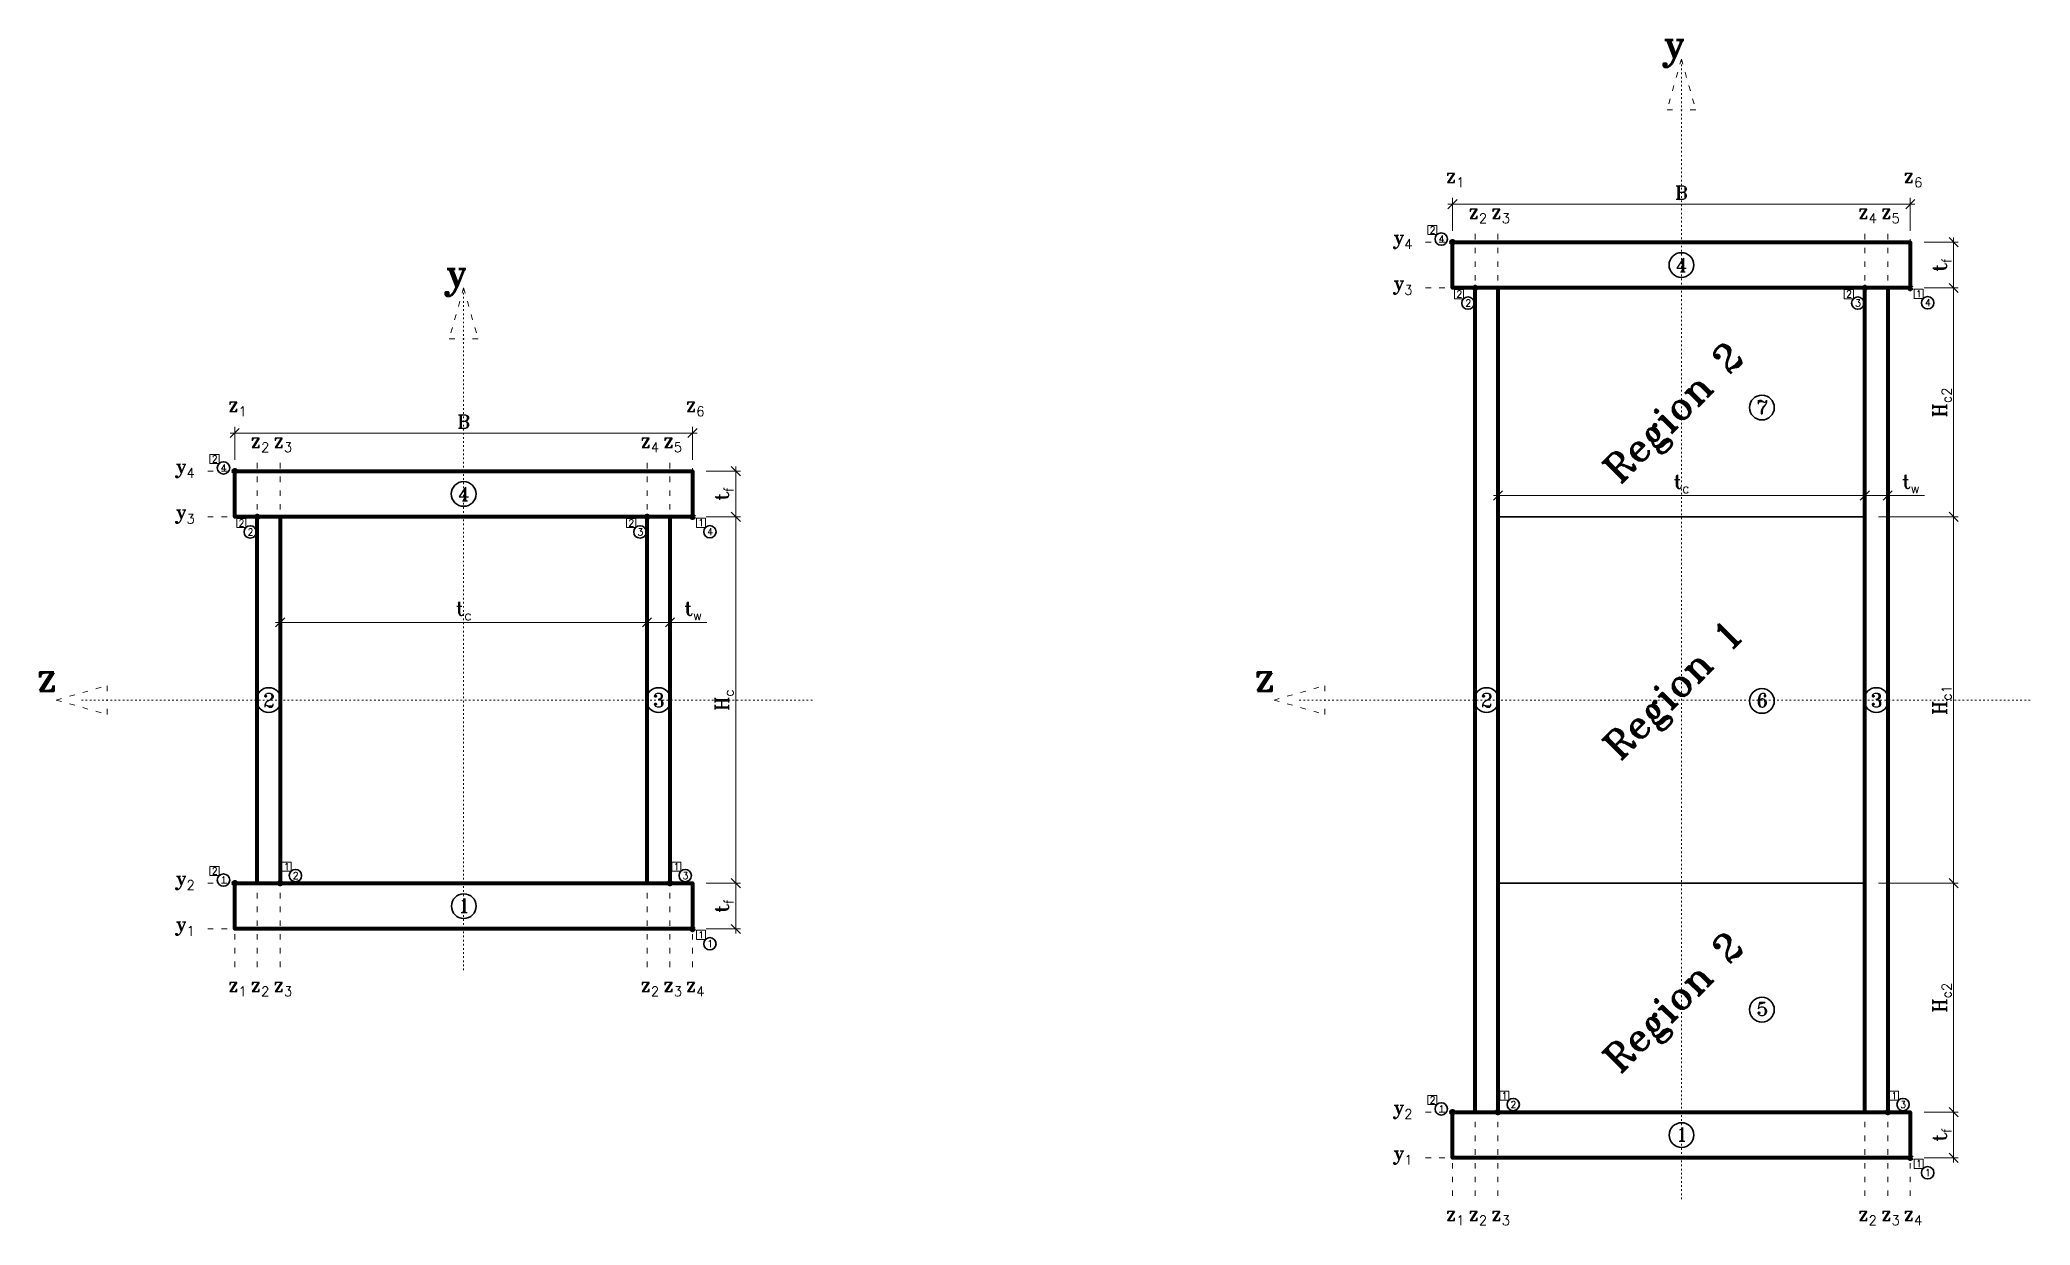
# Model space of a CAD drawing. Header units: millimetres. Extents: x -25267 to -12672, y 68194 to 71468.
# Drawn here: x -17020 to -12672, y 68194 to 70783 of the extents above; entities that cross this region are included whole.
import ezdxf

# ---------------------------------------------------------------- set-up
doc = ezdxf.new("R2010")
doc.units = ezdxf.units.MM
doc.header["$MEASUREMENT"] = 0
doc.linetypes.add('ACAD_ISO03W100', pattern=[30, 12, -18])
for name, color, linetype, lineweight in [('1', 1, 'Continuous', 9), ('1__', 1, 'ACAD_ISO03W100', 9), ('2', 2, 'Continuous', 20), ('2__', 2, 'ACAD_ISO03W100', 20), ('3', 3, 'Continuous', 30), ('6', 6, 'Continuous', 70)]:
    doc.layers.add(name, color=color, linetype=linetype, lineweight=lineweight)
doc.layers.add('Dims', color=1, linetype='Continuous')
doc.styles.add('Romant', font='romant.shx')
doc.dimstyles.new('10', dxfattribs={"dimscale": 10, "dimtxt": 3, "dimasz": 2, "dimexe": 1, "dimexo": 3, "dimgap": 1, "dimtad": 1, "dimdec": 0, "dimzin": 0, "dimdsep": 46, "dimtxsty": 'Romant', "dimblk": 'OBLIQUE', "dimcen": 0.09, "dimdle": 1, "dimclrd": 1, "dimclre": 1, "dimclrt": 3, "dimadec": 1, "dimazin": 0, "dimtfac": 1, "dimtdec": 0, "dimtofl": 0, "dimtmove": 0, "dimatfit": 3, "dimfxl": 1, "dimtfillclr": 3, "dimtolj": 1, "dimtzin": 0, "dimlwd": 15, "dimlwe": 15, "dimarcsym": 0})

msp = doc.modelspace()

# ---------------------------------------------------------------- texts
at = {"layer": '1', "char_height": 30, "style": 'Romant'}
for s, insert, attachment_point in [('\\A1;z{\\H0.7x;\\S^ 1;}', (-13948.9, 70461.1), 7), ('\\A1;z{\\H0.7x;\\S^ 6;}', (-12948.9, 70461.1), 7), ('\\A1;z{\\H0.7x;\\S^ 2;}', (-13899.6, 70382.6), 7), ('\\A1;z{\\H0.7x;\\S^ 3;}', (-13849.6, 70382.6), 7), ('\\A1;z{\\H0.7x;\\S^ 4;}', (-13048.2, 70382.6), 7), ('\\A1;z{\\H0.7x;\\S^ 5;}', (-12998.2, 70382.6), 7), ('\\A1;y{\\H0.7x;\\S^ 4;}', (-14063.8, 70366.5), 1), ('\\A1;y{\\H0.7x;\\S^ 3;}', (-14063.8, 70266.5), 1), ('\\A1;z{\\H0.7x;\\S^ 1;}', (-16609.1, 69961.1), 7), ('\\A1;z{\\H0.7x;\\S^ 6;}', (-15609.1, 69961.1), 7), ('\\A1;z{\\H0.7x;\\S^ 2;}', (-16559.8, 69882.6), 7), ('\\A1;z{\\H0.7x;\\S^ 3;}', (-16509.8, 69882.6), 7), ('\\A1;z{\\H0.7x;\\S^ 4;}', (-15708.3, 69882.6), 7), ('\\A1;z{\\H0.7x;\\S^ 5;}', (-15658.3, 69882.6), 7), ('\\A1;y{\\H0.7x;\\S^ 4;}', (-16724, 69866.5), 1), ('\\A1;y{\\H0.7x;\\S^ 3;}', (-16724, 69766.5), 1), ('\\A1;y{\\H0.7x;\\S^ 2;}', (-16724, 68966.5), 1), ('\\A1;y{\\H0.7x;\\S^ 1;}', (-16724, 68866.5), 1), ('\\A1;z{\\H0.7x;\\S^ 1;}', (-16609.1, 68734.3), 1), ('\\A1;z{\\H0.7x;\\S^ 2;}', (-16559.8, 68734.3), 1), ('\\A1;z{\\H0.7x;\\S^ 3;}', (-16509.8, 68734.3), 1), ('\\A1;z{\\H0.7x;\\S^ 2;}', (-15708.3, 68734.3), 1), ('\\A1;z{\\H0.7x;\\S^ 3;}', (-15658.3, 68734.3), 1), ('\\A1;z{\\H0.7x;\\S^ 4;}', (-15609.1, 68734.3), 1), ('\\A1;y{\\H0.7x;\\S^ 2;}', (-14063.8, 68466.5), 1), ('\\A1;y{\\H0.7x;\\S^ 1;}', (-14063.8, 68366.5), 1), ('\\A1;z{\\H0.7x;\\S^ 1;}', (-13948.9, 68234.3), 1), ('\\A1;z{\\H0.7x;\\S^ 2;}', (-13899.6, 68234.3), 1), ('\\A1;z{\\H0.7x;\\S^ 3;}', (-13849.6, 68234.3), 1), ('\\A1;z{\\H0.7x;\\S^ 2;}', (-13048.2, 68234.3), 1), ('\\A1;z{\\H0.7x;\\S^ 3;}', (-12998.2, 68234.3), 1), ('\\A1;z{\\H0.7x;\\S^ 4;}', (-12948.9, 68234.3), 1)]:
    msp.add_mtext_dynamic_manual_height_columns(s, width=640.605, gutter_width=75.2, heights=[0], dxfattribs=dict(at, insert=insert, attachment_point=attachment_point))
at = {"layer": '2', "char_height": 15, "attachment_point": 1, "style": 'Romant'}
for s, insert in [('\\A1;\\pxqc;2', (-13987.8, 70375.1)), ('\\A1;\\pxqc;2', (-13929.4, 70235.2)), ('\\A1;\\pxqc;2', (-13077.9, 70235.2)), ('\\A1;\\pxqc;1', (-12925.4, 70235.7)), ('\\A1;\\pxqc;2', (-16648, 69875.1)), ('\\A1;\\pxqc;2', (-16589.6, 69735.2)), ('\\A1;\\pxqc;2', (-15738.1, 69735.2)), ('\\A1;\\pxqc;1', (-15585.5, 69735.7)), ('\\A1;\\pxqc;2', (-16648, 68975.1)), ('\\A1;\\pxqc;1', (-16490.8, 68984.6)), ('\\A1;\\pxqc;1', (-15639.3, 68984.6)), ('\\A1;\\pxqc;1', (-15585.5, 68835.7)), ('\\A1;\\pxqc;1', (-13830.6, 68484.6)), ('\\A1;\\pxqc;1', (-12979.1, 68484.6)), ('\\A1;\\pxqc;2', (-13987.8, 68475.1)), ('\\A1;\\pxqc;1', (-12925.4, 68335.7))]:
    msp.add_mtext_dynamic_manual_height_columns(s, width=20.299, gutter_width=37.6, heights=[0], dxfattribs=dict(at, insert=insert))
at = {"layer": '2__', "char_height": 60, "attachment_point": 1, "style": 'Romant'}
for s, insert in [('\\A1;y', (-13475.3, 70803)), ('\\A1;y', (-16135.5, 70303)), ('\\A1;z', (-17027.8, 69421.4)), ('\\A1;z', (-14367.6, 69421.4))]:
    msp.add_mtext_dynamic_manual_height_columns(s, width=640.605, gutter_width=75.2, heights=[0], dxfattribs=dict(at, insert=insert))
at = {"layer": '2__', "char_height": 60, "attachment_point": 1, "rotation": 45, "style": 'Romant'}
for s, insert in [('\\A1;Region 2', (-13611, 69853.8)), ('\\A1;Region 1', (-13611, 69249)), ('\\A1;Region 2', (-13611, 68565.8))]:
    msp.add_mtext_dynamic_manual_height_columns(s, width=640.605, gutter_width=75.2, heights=[0], dxfattribs=dict(at, insert=insert))
at = {"layer": '3', "style": 'Romant'}
for s, width, gutter_width, insert, char_height, attachment_point in [('\\A1;\\pxqc;4', 20.299, 37.6, (-13968.3, 70355.5), 15, 1), ('\\A1;\\pxqc;4', 40.598, 75.2, (-13453.9, 70275.9), 30, 7), ('\\A1;\\pxqc;2', 20.299, 37.6, (-13909.8, 70215.7), 15, 1), ('\\A1;\\pxqc;3', 20.299, 37.6, (-13058.4, 70215.7), 15, 1), ('\\A1;\\pxqc;4', 20.299, 37.6, (-12905.8, 70216.2), 15, 1), ('\\A1;\\pxqc;7', 40.598, 75.2, (-13277.6, 69966.1), 30, 7), ('\\A1;\\pxqc;4', 20.299, 37.6, (-16628.5, 69855.5), 15, 1), ('\\A1;\\pxqc;4', 40.598, 75.2, (-16114.1, 69775.9), 30, 7), ('\\A1;\\pxqc;2', 20.299, 37.6, (-16570, 69715.7), 15, 1), ('\\A1;\\pxqc;3', 20.299, 37.6, (-15718.5, 69715.7), 15, 1), ('\\A1;\\pxqc;4', 20.299, 37.6, (-15566, 69716.2), 15, 1), ('\\A1;\\pxqc;2', 40.598, 75.2, (-16539.8, 69325.8), 30, 7), ('\\A1;\\pxqc;3', 40.598, 75.2, (-15688.4, 69325.8), 30, 7), ('\\A1;\\pxqc;2', 40.598, 75.2, (-13879.6, 69325.8), 30, 7), ('\\A1;\\pxqc;6', 40.598, 75.2, (-13277.6, 69325.3), 30, 7), ('\\A1;\\pxqc;3', 40.598, 75.2, (-13028.2, 69325.8), 30, 7), ('\\A1;\\pxqc;2', 20.299, 37.6, (-16471.2, 68965), 15, 1), ('\\A1;\\pxqc;3', 20.299, 37.6, (-15619.8, 68965), 15, 1), ('\\A1;\\pxqc;1', 20.299, 37.6, (-16628.5, 68955.5), 15, 1), ('\\A1;\\pxqc;1', 40.598, 75.2, (-16113.2, 68877.3), 30, 7), ('\\A1;\\pxqc;1', 20.299, 37.6, (-15566, 68816.2), 15, 1), ('\\A1;\\pxqc;5', 40.598, 75.2, (-13277.6, 68651.1), 30, 7), ('\\A1;\\pxqc;1', 20.299, 37.6, (-13968.3, 68455.5), 15, 1), ('\\A1;\\pxqc;2', 20.299, 37.6, (-13811.1, 68465), 15, 1), ('\\A1;\\pxqc;3', 20.299, 37.6, (-12959.6, 68465), 15, 1), ('\\A1;\\pxqc;1', 40.598, 75.2, (-13453.1, 68377.3), 30, 7), ('\\A1;\\pxqc;1', 20.299, 37.6, (-12905.8, 68316.2), 15, 1)]:
    msp.add_mtext_dynamic_manual_height_columns(s, width=width, gutter_width=gutter_width, heights=[0], dxfattribs=dict(at, insert=insert, char_height=char_height, attachment_point=attachment_point))

# ---------------------------------------------------------------- blocks, each defined once
blk = doc.blocks.new('_Oblique')
at = {"color": 0, "linetype": 'ByBlock', "lineweight": -2}
blk.add_line((-0.5, -0.5), (0.5, 0.5), dxfattribs=at)
blk = doc.blocks.new('*D18')
at = {"layer": 'Defpoints', "color": 0, "transparency": 16777216}
for p in [(-15594.2, 69924.2), (-16594.2, 69841), (-15594.2, 69841)]:
    blk.add_point(p, dxfattribs=at)
at = {"layer": 'Dims', "color": 1, "lineweight": 15, "transparency": 16777216}
for p, q in [((-16604.2, 69924.2), (-15584.2, 69924.2)), ((-16594.2, 69871), (-16594.2, 69934.2)), ((-15594.2, 69871), (-15594.2, 69934.2))]:
    blk.add_line(p, q, dxfattribs=at)
at = {"layer": 'Dims', "color": 1, "lineweight": 15, "transparency": 16777216, "xscale": 20, "yscale": 20, "zscale": 20, "rotation": 180}
blk.add_blockref('_Oblique', (-16594.2, 69924.2), dxfattribs=at)
at = {"layer": 'Dims', "color": 1, "lineweight": 15, "transparency": 16777216, "xscale": 20, "yscale": 20, "zscale": 20}
blk.add_blockref('_Oblique', (-15594.2, 69924.2), dxfattribs=at)
at = {"layer": 'Dims', "color": 3, "transparency": 16777216, "insert": (-16094.2, 69949.2), "char_height": 30, "width": 59.944, "attachment_point": 5, "style": 'Romant'}
blk.add_mtext('\\A1;B', dxfattribs=at)
blk = doc.blocks.new('*D19')
at = {"layer": 'Defpoints', "color": 0, "transparency": 16777216}
for p in [(-15594.2, 69841), (-15499.6, 69841), (-15594.2, 69741)]:
    blk.add_point(p, dxfattribs=at)
at = {"layer": 'Dims', "color": 1, "lineweight": 15, "transparency": 16777216}
for p, q in [((-15564.2, 69841), (-15489.6, 69841)), ((-15499.6, 69731), (-15499.6, 69851)), ((-15564.2, 69741), (-15489.6, 69741))]:
    blk.add_line(p, q, dxfattribs=at)
at = {"layer": 'Dims', "color": 1, "lineweight": 15, "transparency": 16777216, "xscale": 20, "yscale": 20, "zscale": 20}
for p, rotation in [((-15499.6, 69841), 90), ((-15499.6, 69741), 270)]:
    blk.add_blockref('_Oblique', p, dxfattribs=dict(at, rotation=rotation))
at = {"layer": 'Dims', "color": 3, "transparency": 16777216, "insert": (-15524.6, 69791), "char_height": 30, "attachment_point": 5, "rotation": 90, "style": 'Romant'}
blk.add_mtext('\\A1;t{\\H0.7x;\\S^ f;}', dxfattribs=at)
blk = doc.blocks.new('*D17')
at = {"layer": 'Defpoints', "color": 0, "transparency": 16777216}
for p in [(-15594.2, 68941), (-15499.6, 68941), (-15594.2, 68841)]:
    blk.add_point(p, dxfattribs=at)
at = {"layer": 'Dims', "color": 1, "lineweight": 15, "transparency": 16777216}
for p, q in [((-15564.2, 68941), (-15489.6, 68941)), ((-15499.6, 68831), (-15499.6, 68951)), ((-15564.2, 68841), (-15489.6, 68841))]:
    blk.add_line(p, q, dxfattribs=at)
at = {"layer": 'Dims', "color": 1, "lineweight": 15, "transparency": 16777216, "xscale": 20, "yscale": 20, "zscale": 20}
for p, rotation in [((-15499.6, 68941), 90), ((-15499.6, 68841), 270)]:
    blk.add_blockref('_Oblique', p, dxfattribs=dict(at, rotation=rotation))
at = {"layer": 'Dims', "color": 3, "transparency": 16777216, "insert": (-15524.6, 68891), "char_height": 30, "attachment_point": 5, "rotation": 90, "style": 'Romant'}
blk.add_mtext('\\A1;t{\\H0.7x;\\S^ f;}', dxfattribs=at)
blk = doc.blocks.new('*D20')
at = {"layer": 'Defpoints', "color": 0, "transparency": 16777216}
for p in [(-15693.5, 69510.6), (-15643.5, 69510.6), (-15643.5, 69510.6)]:
    blk.add_point(p, dxfattribs=at)
at = {"layer": 'Dims', "color": 1, "lineweight": 15, "transparency": 16777216}
for p, q in [((-15693.5, 69540.6), (-15693.5, 69520.6)), ((-15643.5, 69540.6), (-15643.5, 69520.6)), ((-15703.5, 69510.6), (-15643.5, 69510.6)), ((-15643.5, 69510.6), (-15562.9, 69510.6))]:
    blk.add_line(p, q, dxfattribs=at)
at = {"layer": 'Dims', "color": 1, "lineweight": 15, "transparency": 16777216, "xscale": 20, "yscale": 20, "zscale": 20, "rotation": 180}
blk.add_blockref('_Oblique', (-15693.5, 69510.6), dxfattribs=at)
at = {"layer": 'Dims', "color": 1, "lineweight": 15, "transparency": 16777216, "xscale": 20, "yscale": 20, "zscale": 20}
blk.add_blockref('_Oblique', (-15643.5, 69510.6), dxfattribs=at)
at = {"layer": 'Dims', "color": 3, "transparency": 16777216, "insert": (-15593.2, 69535.6), "char_height": 30, "attachment_point": 5, "style": 'Romant'}
blk.add_mtext('\\A1;t{\\H0.7x;\\S^ w;}', dxfattribs=at)
blk = doc.blocks.new('*D21')
at = {"layer": 'Defpoints', "color": 0, "transparency": 16777216}
for p in [(-15594.2, 69741), (-15594.2, 68941), (-15499.6, 68941)]:
    blk.add_point(p, dxfattribs=at)
at = {"layer": 'Dims', "color": 1, "lineweight": 15, "transparency": 16777216}
for p, q in [((-15564.2, 69741), (-15489.6, 69741)), ((-15499.6, 69751), (-15499.6, 68931)), ((-15564.2, 68941), (-15489.6, 68941))]:
    blk.add_line(p, q, dxfattribs=at)
at = {"layer": 'Dims', "color": 1, "lineweight": 15, "transparency": 16777216, "xscale": 20, "yscale": 20, "zscale": 20}
for p, rotation in [((-15499.6, 69741), 90), ((-15499.6, 68941), 270)]:
    blk.add_blockref('_Oblique', p, dxfattribs=dict(at, rotation=rotation))
at = {"layer": 'Dims', "color": 3, "transparency": 16777216, "insert": (-15524.6, 69341), "char_height": 30, "attachment_point": 5, "rotation": 90, "style": 'Romant'}
blk.add_mtext('\\A1;H{\\H0.7x;\\S^ c;}', dxfattribs=at)
blk = doc.blocks.new('*D22')
at = {"layer": 'Defpoints', "color": 0, "transparency": 16777216}
for p in [(-16494.9, 69510.6), (-16494.9, 69510.6), (-15693.5, 69510.6)]:
    blk.add_point(p, dxfattribs=at)
at = {"layer": 'Dims', "color": 1, "lineweight": 15, "transparency": 16777216}
for p, q in [((-16494.9, 69540.6), (-16494.9, 69520.6)), ((-15693.5, 69540.6), (-15693.5, 69520.6)), ((-15683.5, 69510.6), (-16504.9, 69510.6))]:
    blk.add_line(p, q, dxfattribs=at)
at = {"layer": 'Dims', "color": 1, "lineweight": 15, "transparency": 16777216, "xscale": 20, "yscale": 20, "zscale": 20, "rotation": 180}
blk.add_blockref('_Oblique', (-16494.9, 69510.6), dxfattribs=at)
at = {"layer": 'Dims', "color": 1, "lineweight": 15, "transparency": 16777216, "xscale": 20, "yscale": 20, "zscale": 20}
blk.add_blockref('_Oblique', (-15693.5, 69510.6), dxfattribs=at)
at = {"layer": 'Dims', "color": 3, "transparency": 16777216, "insert": (-16094.2, 69535.6), "char_height": 30, "attachment_point": 5, "style": 'Romant'}
blk.add_mtext('\\A1;t{\\H0.7x;\\S^ c;}', dxfattribs=at)
blk = doc.blocks.new('*D28')
at = {"layer": 'Defpoints', "color": 0, "transparency": 16777216}
for p in [(-12934, 70424.2), (-13934, 70341), (-12934, 70341)]:
    blk.add_point(p, dxfattribs=at)
at = {"layer": 'Dims', "color": 1, "lineweight": 15, "transparency": 16777216}
for p, q in [((-13944, 70424.2), (-12924, 70424.2)), ((-13934, 70371), (-13934, 70434.2)), ((-12934, 70371), (-12934, 70434.2))]:
    blk.add_line(p, q, dxfattribs=at)
at = {"layer": 'Dims', "color": 1, "lineweight": 15, "transparency": 16777216, "xscale": 20, "yscale": 20, "zscale": 20, "rotation": 180}
blk.add_blockref('_Oblique', (-13934, 70424.2), dxfattribs=at)
at = {"layer": 'Dims', "color": 1, "lineweight": 15, "transparency": 16777216, "xscale": 20, "yscale": 20, "zscale": 20}
blk.add_blockref('_Oblique', (-12934, 70424.2), dxfattribs=at)
at = {"layer": 'Dims', "color": 3, "transparency": 16777216, "insert": (-13434, 70449.2), "char_height": 30, "width": 59.944, "attachment_point": 5, "style": 'Romant'}
blk.add_mtext('\\A1;B', dxfattribs=at)
blk = doc.blocks.new('*D29')
at = {"layer": 'Defpoints', "color": 0, "transparency": 16777216}
for p in [(-12934, 70341), (-12839.4, 70341), (-12934, 70241)]:
    blk.add_point(p, dxfattribs=at)
at = {"layer": 'Dims', "color": 1, "lineweight": 15, "transparency": 16777216}
for p, q in [((-12839.4, 70231), (-12839.4, 70351)), ((-12904, 70341), (-12829.4, 70341)), ((-12904, 70241), (-12829.4, 70241))]:
    blk.add_line(p, q, dxfattribs=at)
at = {"layer": 'Dims', "color": 1, "lineweight": 15, "transparency": 16777216, "xscale": 20, "yscale": 20, "zscale": 20}
for p, rotation in [((-12839.4, 70341), 90), ((-12839.4, 70241), 270)]:
    blk.add_blockref('_Oblique', p, dxfattribs=dict(at, rotation=rotation))
at = {"layer": 'Dims', "color": 3, "transparency": 16777216, "insert": (-12864.4, 70291), "char_height": 30, "attachment_point": 5, "rotation": 90, "style": 'Romant'}
blk.add_mtext('\\A1;t{\\H0.7x;\\S^ f;}', dxfattribs=at)
blk = doc.blocks.new('*D25')
at = {"layer": 'Defpoints', "color": 0, "transparency": 16777216}
for p in [(-12934, 68441), (-12839.4, 68441), (-12934, 68341)]:
    blk.add_point(p, dxfattribs=at)
at = {"layer": 'Dims', "color": 1, "lineweight": 15, "transparency": 16777216}
for p, q in [((-12904, 68441), (-12829.4, 68441)), ((-12839.4, 68331), (-12839.4, 68451)), ((-12904, 68341), (-12829.4, 68341))]:
    blk.add_line(p, q, dxfattribs=at)
at = {"layer": 'Dims', "color": 1, "lineweight": 15, "transparency": 16777216, "xscale": 20, "yscale": 20, "zscale": 20}
for p, rotation in [((-12839.4, 68441), 90), ((-12839.4, 68341), 270)]:
    blk.add_blockref('_Oblique', p, dxfattribs=dict(at, rotation=rotation))
at = {"layer": 'Dims', "color": 3, "transparency": 16777216, "insert": (-12864.4, 68391), "char_height": 30, "attachment_point": 5, "rotation": 90, "style": 'Romant'}
blk.add_mtext('\\A1;t{\\H0.7x;\\S^ f;}', dxfattribs=at)
blk = doc.blocks.new('*D30')
at = {"layer": 'Defpoints', "color": 0, "transparency": 16777216}
for p in [(-13033.3, 69787.7), (-12983.3, 69787.7), (-12983.3, 69787.7)]:
    blk.add_point(p, dxfattribs=at)
at = {"layer": 'Dims', "color": 1, "lineweight": 15, "transparency": 16777216}
for p, q in [((-13043.3, 69787.7), (-12983.3, 69787.7)), ((-13033.3, 69817.7), (-13033.3, 69797.7)), ((-12983.3, 69817.7), (-12983.3, 69797.7)), ((-12983.3, 69787.7), (-12902.7, 69787.7))]:
    blk.add_line(p, q, dxfattribs=at)
at = {"layer": 'Dims', "color": 1, "lineweight": 15, "transparency": 16777216, "xscale": 20, "yscale": 20, "zscale": 20, "rotation": 180}
blk.add_blockref('_Oblique', (-13033.3, 69787.7), dxfattribs=at)
at = {"layer": 'Dims', "color": 1, "lineweight": 15, "transparency": 16777216, "xscale": 20, "yscale": 20, "zscale": 20}
blk.add_blockref('_Oblique', (-12983.3, 69787.7), dxfattribs=at)
at = {"layer": 'Dims', "color": 3, "transparency": 16777216, "insert": (-12933, 69812.7), "char_height": 30, "attachment_point": 5, "style": 'Romant'}
blk.add_mtext('\\A1;t{\\H0.7x;\\S^ w;}', dxfattribs=at)
blk = doc.blocks.new('*D27')
at = {"layer": 'Defpoints', "color": 0, "transparency": 16777216}
for p in [(-13834.8, 69787.7), (-13834.8, 69787.7), (-13033.3, 69787.7)]:
    blk.add_point(p, dxfattribs=at)
at = {"layer": 'Dims', "color": 1, "lineweight": 15, "transparency": 16777216}
for p, q in [((-13023.3, 69787.7), (-13844.8, 69787.7)), ((-13834.8, 69817.7), (-13834.8, 69797.7)), ((-13033.3, 69817.7), (-13033.3, 69797.7))]:
    blk.add_line(p, q, dxfattribs=at)
at = {"layer": 'Dims', "color": 1, "lineweight": 15, "transparency": 16777216, "xscale": 20, "yscale": 20, "zscale": 20, "rotation": 180}
blk.add_blockref('_Oblique', (-13834.8, 69787.7), dxfattribs=at)
at = {"layer": 'Dims', "color": 1, "lineweight": 15, "transparency": 16777216, "xscale": 20, "yscale": 20, "zscale": 20}
blk.add_blockref('_Oblique', (-13033.3, 69787.7), dxfattribs=at)
at = {"layer": 'Dims', "color": 3, "transparency": 16777216, "insert": (-13434, 69812.7), "char_height": 30, "attachment_point": 5, "style": 'Romant'}
blk.add_mtext('\\A1;t{\\H0.7x;\\S^ c;}', dxfattribs=at)
blk = doc.blocks.new('*D32')
at = {"layer": 'Defpoints', "color": 0, "transparency": 16777216}
for p in [(-13033.3, 68941), (-12839.4, 68941), (-12934, 68441)]:
    blk.add_point(p, dxfattribs=at)
at = {"layer": 'Dims', "color": 1, "lineweight": 15, "transparency": 16777216}
for p, q in [((-13003.3, 68941), (-12829.4, 68941)), ((-12839.4, 68431), (-12839.4, 68951)), ((-12904, 68441), (-12829.4, 68441))]:
    blk.add_line(p, q, dxfattribs=at)
at = {"layer": 'Dims', "color": 1, "lineweight": 15, "transparency": 16777216, "xscale": 20, "yscale": 20, "zscale": 20}
for p, rotation in [((-12839.4, 68941), 90), ((-12839.4, 68441), 270)]:
    blk.add_blockref('_Oblique', p, dxfattribs=dict(at, rotation=rotation))
at = {"layer": 'Dims', "color": 3, "transparency": 16777216, "insert": (-12864.4, 68691), "char_height": 30, "attachment_point": 5, "rotation": 90, "style": 'Romant'}
blk.add_mtext('\\A1;H{\\H0.7x;\\S^ c2;}', dxfattribs=at)
blk = doc.blocks.new('*D33')
at = {"layer": 'Defpoints', "color": 0, "transparency": 16777216}
for p in [(-13033.3, 69741), (-12839.4, 69741), (-13033.3, 68941)]:
    blk.add_point(p, dxfattribs=at)
at = {"layer": 'Dims', "color": 1, "lineweight": 15, "transparency": 16777216}
for p, q in [((-13003.3, 69741), (-12829.4, 69741)), ((-12839.4, 68931), (-12839.4, 69751)), ((-13003.3, 68941), (-12829.4, 68941))]:
    blk.add_line(p, q, dxfattribs=at)
at = {"layer": 'Dims', "color": 1, "lineweight": 15, "transparency": 16777216, "xscale": 20, "yscale": 20, "zscale": 20}
for p, rotation in [((-12839.4, 69741), 90), ((-12839.4, 68941), 270)]:
    blk.add_blockref('_Oblique', p, dxfattribs=dict(at, rotation=rotation))
at = {"layer": 'Dims', "color": 3, "transparency": 16777216, "insert": (-12864.4, 69341), "char_height": 30, "attachment_point": 5, "rotation": 90, "style": 'Romant'}
blk.add_mtext('\\A1;H{\\H0.7x;\\S^ c1;}', dxfattribs=at)
blk = doc.blocks.new('*D34')
at = {"layer": 'Defpoints', "color": 0, "transparency": 16777216}
for p in [(-12934, 70241), (-12839.4, 70241), (-13033.3, 69741)]:
    blk.add_point(p, dxfattribs=at)
at = {"layer": 'Dims', "color": 1, "lineweight": 15, "transparency": 16777216}
for p, q in [((-12904, 70241), (-12829.4, 70241)), ((-12839.4, 69731), (-12839.4, 70251)), ((-13003.3, 69741), (-12829.4, 69741))]:
    blk.add_line(p, q, dxfattribs=at)
at = {"layer": 'Dims', "color": 1, "lineweight": 15, "transparency": 16777216, "xscale": 20, "yscale": 20, "zscale": 20}
for p, rotation in [((-12839.4, 70241), 90), ((-12839.4, 69741), 270)]:
    blk.add_blockref('_Oblique', p, dxfattribs=dict(at, rotation=rotation))
at = {"layer": 'Dims', "color": 3, "transparency": 16777216, "insert": (-12864.4, 69991), "char_height": 30, "attachment_point": 5, "rotation": 90, "style": 'Romant'}
blk.add_mtext('\\A1;H{\\H0.7x;\\S^ c2;}', dxfattribs=at)

# ---------------------------------------------------------------- dimensions: what is measured, and where the dimension line sits
at = {"layer": 'Dims'}
for base, p1, p2, picture, middle in [((-12934, 70424.2), (-13934, 70341), (-12934, 70341), '*D28', (-13434, 70424.2)), ((-15594.2, 69924.2), (-16594.2, 69841), (-15594.2, 69841), '*D18', (-16094.2, 69924.2))]:
    dim = msp.add_linear_dim(base=base, p1=p1, p2=p2, text='B', dimstyle='10', dxfattribs=at)
    dim.commit()
    dim.dimension.update_dxf_attribs({"geometry": picture, "text_midpoint": middle, "dimtype": 160})
for base, p1, p2, text, picture, middle in [((-12839.4, 70341), (-12934, 70241), (-12934, 70341), 't{\\H0.7x;\\S^ f;}', '*D29', (-12864.4, 70291)), ((-15499.6, 69841), (-15594.2, 69741), (-15594.2, 69841), 't{\\H0.7x;\\S^ f;}', '*D19', (-15524.6, 69791)), ((-15499.6, 68941), (-15594.2, 69741), (-15594.2, 68941), 'H{\\H0.7x;\\S^ c;}', '*D21', (-15524.6, 69341)), ((-15499.6, 68941), (-15594.2, 68841), (-15594.2, 68941), 't{\\H0.7x;\\S^ f;}', '*D17', (-15524.6, 68891)), ((-12839.4, 68441), (-12934, 68341), (-12934, 68441), 't{\\H0.7x;\\S^ f;}', '*D25', (-12864.4, 68391))]:
    dim = msp.add_linear_dim(base=base, p1=p1, p2=p2, angle=90, text=text, dimstyle='10', dxfattribs=at)
    dim.commit()
    dim.dimension.update_dxf_attribs({"geometry": picture, "text_midpoint": middle})
for base, p1, p2, text, picture, middle in [((-12839.4, 70241), (-13033.3, 69741), (-12934, 70241), 'H{\\H0.7x;\\S^ c2;}', '*D34', (-12864.4, 69991)), ((-12839.4, 69741), (-13033.3, 68941), (-13033.3, 69741), 'H{\\H0.7x;\\S^ c1;}', '*D33', (-12864.4, 69341)), ((-12839.4, 68941), (-12934, 68441), (-13033.3, 68941), 'H{\\H0.7x;\\S^ c2;}', '*D32', (-12864.4, 68691))]:
    dim = msp.add_linear_dim(base=base, p1=p1, p2=p2, angle=90, text=text, dimstyle='10', override={"dimtmove": 1}, dxfattribs=at)
    dim.commit()
    dim.dimension.update_dxf_attribs({"geometry": picture, "text_midpoint": middle})
for base, p1, p2, text, picture, middle in [((-13834.8, 69787.7), (-13033.3, 69787.7), (-13834.8, 69787.7), 't{\\H0.7x;\\S^ c;}', '*D27', (-13434, 69812.7)), ((-12983.3, 69787.7), (-13033.3, 69787.7), (-12983.3, 69787.7), 't{\\H0.7x;\\S^ w;}', '*D30', (-12933, 69812.7)), ((-16494.9, 69510.6), (-15693.5, 69510.6), (-16494.9, 69510.6), 't{\\H0.7x;\\S^ c;}', '*D22', (-16094.2, 69535.6)), ((-15643.5, 69510.6), (-15693.5, 69510.6), (-15643.5, 69510.6), 't{\\H0.7x;\\S^ w;}', '*D20', (-15593.2, 69535.6))]:
    dim = msp.add_linear_dim(base=base, p1=p1, p2=p2, text=text, dimstyle='10', dxfattribs=at)
    dim.commit()
    dim.dimension.update_dxf_attribs({"geometry": picture, "text_midpoint": middle})

# ---------------------------------------------------------------- hatches: boundary and pattern name
at = {"layer": '6'}
h = msp.add_hatch(color=1, dxfattribs=at)
h.dxf.hatch_style = 1
edge = h.paths.add_edge_path()
edge.add_arc((-13934, 70341), 3, 0, 360)
h = msp.add_hatch(color=1, dxfattribs=at)
h.dxf.hatch_style = 1
edge = h.paths.add_edge_path()
edge.add_arc((-13884.8, 70241), 3, 0, 360)
h = msp.add_hatch(color=1, dxfattribs=at)
h.dxf.hatch_style = 1
edge = h.paths.add_edge_path()
edge.add_arc((-13033.3, 70241), 3, 0, 360)
h = msp.add_hatch(color=1, dxfattribs=at)
h.dxf.hatch_style = 1
edge = h.paths.add_edge_path()
edge.add_arc((-12934, 70241), 3, 0, 360)
h = msp.add_hatch(color=1, dxfattribs=at)
h.dxf.hatch_style = 1
edge = h.paths.add_edge_path()
edge.add_arc((-16594.2, 69841), 3, 0, 360)
h = msp.add_hatch(color=1, dxfattribs=at)
h.dxf.hatch_style = 1
edge = h.paths.add_edge_path()
edge.add_arc((-16544.9, 69741), 3, 0, 360)
h = msp.add_hatch(color=1, dxfattribs=at)
h.dxf.hatch_style = 1
edge = h.paths.add_edge_path()
edge.add_arc((-15693.5, 69741), 3, 0, 360)
h = msp.add_hatch(color=1, dxfattribs=at)
h.dxf.hatch_style = 1
edge = h.paths.add_edge_path()
edge.add_arc((-15594.2, 69741), 3, 0, 360)
h = msp.add_hatch(color=1, dxfattribs=at)
h.dxf.hatch_style = 1
edge = h.paths.add_edge_path()
edge.add_arc((-16594.2, 68941), 3, 0, 360)
h = msp.add_hatch(color=1, dxfattribs=at)
h.dxf.hatch_style = 1
edge = h.paths.add_edge_path()
edge.add_arc((-16494.9, 68941), 3, 0, 360)
h = msp.add_hatch(color=1, dxfattribs=at)
h.dxf.hatch_style = 1
edge = h.paths.add_edge_path()
edge.add_arc((-15643.5, 68941), 3, 0, 360)
h = msp.add_hatch(color=1, dxfattribs=at)
h.dxf.hatch_style = 1
edge = h.paths.add_edge_path()
edge.add_arc((-15594.2, 68841), 3, 0, 360)
h = msp.add_hatch(color=1, dxfattribs=at)
h.dxf.hatch_style = 1
edge = h.paths.add_edge_path()
edge.add_arc((-13934, 68441), 3, 0, 360)
h = msp.add_hatch(color=1, dxfattribs=at)
h.dxf.hatch_style = 1
edge = h.paths.add_edge_path()
edge.add_arc((-13834.8, 68441), 3, 0, 360)
h = msp.add_hatch(color=1, dxfattribs=at)
h.dxf.hatch_style = 1
edge = h.paths.add_edge_path()
edge.add_arc((-12983.3, 68441), 3, 0, 360)
h = msp.add_hatch(color=1, dxfattribs=at)
h.dxf.hatch_style = 1
edge = h.paths.add_edge_path()
edge.add_arc((-12934, 68341), 3, 0, 360)

# ---------------------------------------------------------------- linework, layer by layer
at = {"layer": '1__'}
for p, q in [((-13934, 70437.6), (-13934, 70341)), ((-12934, 70437.6), (-12934, 70341)), ((-13884.8, 70359), (-13884.8, 70241)), ((-13834.8, 70359), (-13834.8, 70241)), ((-13033.3, 70359), (-13033.3, 70241)), ((-12983.3, 70359), (-12983.3, 70241)), ((-13992.9, 70341), (-13934, 70341)), ((-13992.9, 70241), (-13934, 70241)), ((-16594.2, 69937.6), (-16594.2, 69841)), ((-15594.2, 69937.6), (-15594.2, 69841)), ((-16653.1, 69841), (-16594.2, 69841)), ((-16544.9, 69859), (-16544.9, 69741)), ((-16494.9, 69859), (-16494.9, 69741)), ((-15693.5, 69859), (-15693.5, 69741)), ((-15643.5, 69859), (-15643.5, 69741)), ((-16653.1, 69741), (-16594.2, 69741)), ((-16653.1, 68941), (-16594.2, 68941)), ((-16544.9, 68757.8), (-16544.9, 68941)), ((-16494.9, 68757.8), (-16494.9, 68941)), ((-15693.5, 68757.8), (-15693.5, 68941)), ((-15643.5, 68757.8), (-15643.5, 68941)), ((-16653.1, 68841), (-16594.2, 68841)), ((-16594.2, 68757.8), (-16594.2, 68841)), ((-15594.2, 68757.8), (-15594.2, 68841)), ((-13992.9, 68441), (-13934, 68441)), ((-13884.8, 68257.8), (-13884.8, 68441)), ((-13834.8, 68257.8), (-13834.8, 68441)), ((-13033.3, 68257.8), (-13033.3, 68441)), ((-12983.3, 68257.8), (-12983.3, 68441)), ((-13992.9, 68341), (-13934, 68341)), ((-13934, 68257.8), (-13934, 68341)), ((-12934, 68257.8), (-12934, 68341))]:
    msp.add_line(p, q, dxfattribs=at)
at = {"layer": '2'}
for points in [[(-13968.1, 70357.5), (-13988.1, 70357.5), (-13988.1, 70377.5), (-13968.1, 70377.5)], [(-13909.7, 70217.6), (-13929.7, 70217.6), (-13929.7, 70237.6), (-13909.7, 70237.6)], [(-13058.2, 70217.6), (-13078.2, 70217.6), (-13078.2, 70237.6), (-13058.2, 70237.6)], [(-12905.7, 70218.2), (-12925.7, 70218.2), (-12925.7, 70238.2), (-12905.7, 70238.2)], [(-16628.3, 69857.5), (-16648.3, 69857.5), (-16648.3, 69877.5), (-16628.3, 69877.5)], [(-16569.9, 69717.6), (-16589.9, 69717.6), (-16589.9, 69737.6), (-16569.9, 69737.6)], [(-15718.4, 69717.6), (-15738.4, 69717.6), (-15738.4, 69737.6), (-15718.4, 69737.6)], [(-15565.8, 69718.2), (-15585.8, 69718.2), (-15585.8, 69738.2), (-15565.8, 69738.2)], [(-16628.3, 68957.5), (-16648.3, 68957.5), (-16648.3, 68977.5), (-16628.3, 68977.5)], [(-16471.1, 68967), (-16491.1, 68967), (-16491.1, 68987), (-16471.1, 68987)], [(-15619.6, 68967), (-15639.6, 68967), (-15639.6, 68987), (-15619.6, 68987)], [(-15565.8, 68818.2), (-15585.8, 68818.2), (-15585.8, 68838.2), (-15565.8, 68838.2)], [(-13810.9, 68467), (-13830.9, 68467), (-13830.9, 68487), (-13810.9, 68487)], [(-12959.5, 68467), (-12979.5, 68467), (-12979.5, 68487), (-12959.5, 68487)], [(-13968.1, 68457.5), (-13988.1, 68457.5), (-13988.1, 68477.5), (-13968.1, 68477.5)], [(-12905.7, 68318.2), (-12925.7, 68318.2), (-12925.7, 68338.2), (-12905.7, 68338.2)]]:
    msp.add_lwpolyline(points, close=True, dxfattribs=at)
at = {"layer": '2__', "ltscale": 0.3}
for p, q in [((-13434, 68250.8), (-13434, 70741)), ((-16094.2, 68750.8), (-16094.2, 70241)), ((-15332.3, 69341), (-16932.7, 69341)), ((-12672.1, 69341), (-14272.5, 69341))]:
    msp.add_line(p, q, dxfattribs=at)
at = {"layer": '2__'}
for points in [[(-13434, 70741), (-13465.4, 70630.1), (-13434, 70630.1)], [(-13434, 70741), (-13402.7, 70630.1), (-13434, 70630.1)], [(-16094.2, 70241), (-16125.6, 70130.1), (-16094.2, 70130.1)], [(-16094.2, 70241), (-16062.8, 70130.1), (-16094.2, 70130.1)], [(-16984.1, 69341), (-16873.2, 69372.4), (-16873.2, 69341)], [(-14323.9, 69341), (-14213, 69372.4), (-14213, 69341)], [(-16984.1, 69341), (-16873.2, 69309.6), (-16873.2, 69341)], [(-14323.9, 69341), (-14213, 69309.6), (-14213, 69341)]]:
    msp.add_lwpolyline(points, dxfattribs=at)
at = {"layer": '3'}
for p, q in [((-13834.8, 69741), (-13033.3, 69741)), ((-13834.8, 68941), (-13033.3, 68941))]:
    msp.add_line(p, q, dxfattribs=at)
for centre, radius in [((-13958.6, 70347.9), 13.5), ((-13434, 70291.1), 27), ((-13900.2, 70208.1), 13.5), ((-13048.7, 70208.1), 13.5), ((-12896.1, 70208.6), 13.5), ((-13258.2, 69979.8), 27), ((-16618.8, 69847.9), 13.5), ((-16094.2, 69791.1), 27), ((-16560.3, 69708.1), 13.5), ((-15708.9, 69708.1), 13.5), ((-15556.3, 69708.6), 13.5), ((-16519.9, 69341), 27), ((-15668.5, 69341), 27), ((-13859.8, 69341), 27), ((-13258.2, 69339), 27), ((-13008.3, 69341), 27), ((-16618.8, 68947.9), 13.5), ((-16461.6, 68957.5), 13.5), ((-15610.1, 68957.5), 13.5), ((-16093.9, 68890.9), 27), ((-15556.3, 68808.6), 13.5), ((-13258.2, 68664.8), 27), ((-13958.6, 68447.9), 13.5), ((-13801.4, 68457.5), 13.5), ((-12949.9, 68457.5), 13.5), ((-13433.7, 68390.9), 27), ((-12896.1, 68308.6), 13.5)]:
    msp.add_circle(centre, radius, dxfattribs=at)
at = {"layer": '6'}
for points in [[(-13459, 70241), (-13934, 70241), (-13934, 70341), (-12934, 70341), (-12934, 70241), (-13459, 70241)], [(-13884.8, 68441), (-13884.8, 70241)], [(-13834.8, 70241), (-13834.8, 68441)], [(-13033.3, 68441), (-13033.3, 70241)], [(-12983.3, 70241), (-12983.3, 68441)], [(-16119.2, 69741), (-16594.2, 69741), (-16594.2, 69841), (-15594.2, 69841), (-15594.2, 69741), (-16119.2, 69741)], [(-16544.9, 68941), (-16544.9, 69741)], [(-16494.9, 69741), (-16494.9, 68941)], [(-15693.5, 68941), (-15693.5, 69741)], [(-15643.5, 69741), (-15643.5, 68941)], [(-16069.2, 68941), (-15594.2, 68941), (-15594.2, 68841), (-16594.2, 68841), (-16594.2, 68941), (-16069.2, 68941)], [(-13409, 68441), (-12934, 68441), (-12934, 68341), (-13934, 68341), (-13934, 68441), (-13409, 68441)]]:
    msp.add_lwpolyline(points, dxfattribs=at)
for centre in [(-13934, 70341), (-13884.8, 70241), (-13033.3, 70241), (-12934, 70241), (-16594.2, 69841), (-16544.9, 69741), (-15693.5, 69741), (-15594.2, 69741), (-16594.2, 68941), (-16494.9, 68941), (-15643.5, 68941), (-15594.2, 68841), (-13934, 68441), (-13834.8, 68441), (-12983.3, 68441), (-12934, 68341)]:
    msp.add_circle(centre, 3, dxfattribs=at)

msp.set_redraw_order([(e.dxf.handle, doc.entitydb.next_handle()) for e in msp.query("TEXT MTEXT ATTDEF DIMENSION ARC_DIMENSION")])  # texts and dimensions are drawn at this point

doc.saveas('drawing.dxf')
